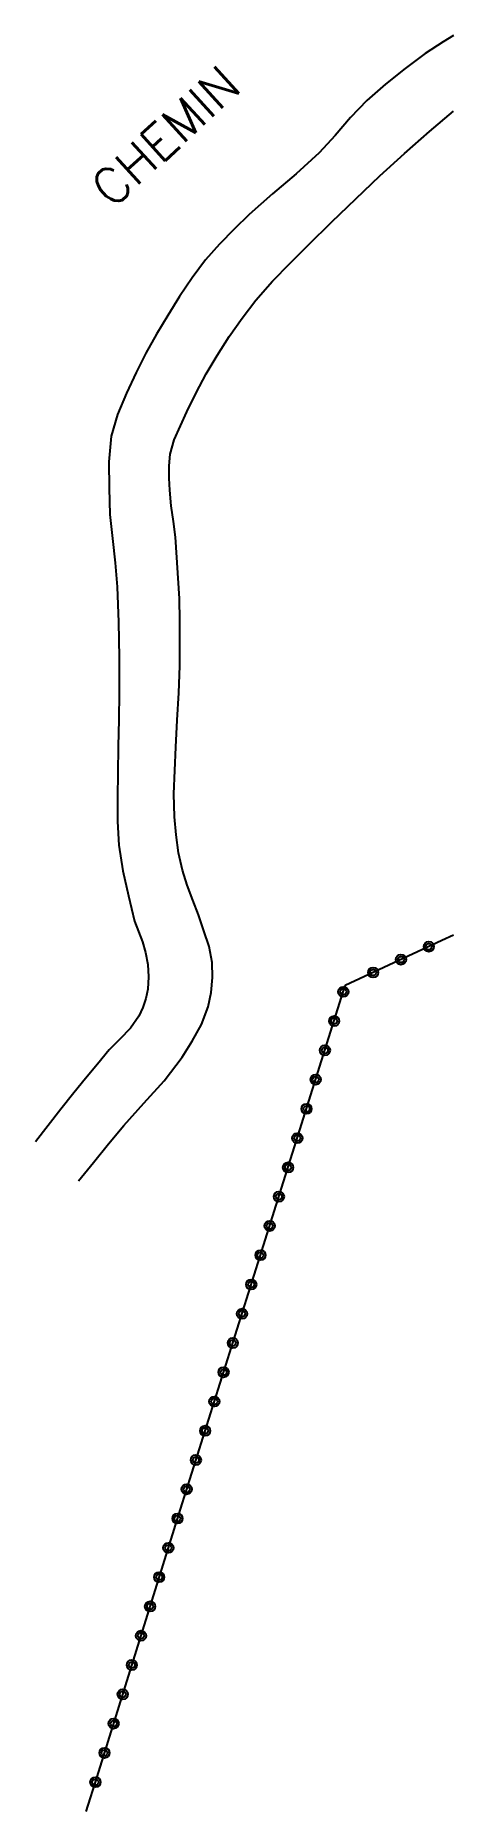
# Model space of a CAD drawing. Header units: millimetres. Extents: x 96009 to 97000, y 132000 to 133001.
# Drawn here: x 96979.6 to 97000, y 132579.3 to 132666.1 of the extents above; entities that cross this region are included whole.
import ezdxf

# ---------------------------------------------------------------- set-up
doc = ezdxf.new("R2010")
doc.units = ezdxf.units.MM
doc.layers.get('0').update_dxf_attribs({"linetype": 'CONTINUOUS'})
for name, color, linetype in [('W0071', 7, 'CONTINUOUS'), ('W0322', 7, 'CONTINUOUS'), ('W0323', 7, 'CONTINUOUS'), ('W0989', 7, 'CONTINUOUS')]:
    doc.layers.add(name, color=color, linetype=linetype)
doc.styles.get("Standard").update_dxf_attribs({"font": 'romans.shx', "width": 0.85})

msp = doc.modelspace()

# ---------------------------------------------------------------- texts
at = {"layer": 'W0989'}
msp.add_text('CHEMIN', height=1.75, rotation=42.45862, dxfattribs=at).set_placement((96983.305, 132657.601))

# ---------------------------------------------------------------- blocks, each defined once
blk = doc.blocks.new('t323o')
at = {"color": 0, "linetype": 'Continuous'}
for radius in [0.25, 0.15]:
    blk.add_circle((0, 0), radius, dxfattribs=at)
blk = doc.blocks.new('t322o')
at = {"color": 0, "linetype": 'Continuous'}
for radius in [0.25, 0.15]:
    blk.add_circle((0, 0), radius, dxfattribs=at)

# ---------------------------------------------------------------- linework, layer by layer
at = {"layer": 'W0071'}
for points in [[(97000, 132666.101), (96999.495, 132665.793), (96998.616, 132665.217), (96997.633, 132664.491), (96996.677, 132663.728), (96995.765, 132662.918), (96994.97, 132662.086), (96994.213, 132661.213), (96993.432, 132660.365), (96992.311, 132659.34), (96991.146, 132658.359), (96990.015, 132657.344), (96989.277, 132656.628), (96988.555, 132655.896), (96987.876, 132655.128), (96987.219, 132654.256), (96986.611, 132653.344), (96986.032, 132652.415), (96985.484, 132651.504), (96984.963, 132650.576), (96984.485, 132649.629), (96984.01, 132648.611), (96983.581, 132647.571), (96983.272, 132646.508), (96983.144, 132645.255), (96983.17, 132643.972), (96983.197, 132642.689), (96983.325, 132641.508), (96983.453, 132640.327), (96983.555, 132639.144), (96983.631, 132637.421), (96983.651, 132635.694), (96983.65, 132633.968), (96983.636, 132632.656), (96983.609, 132631.345), (96983.594, 132630.033), (96983.577, 132628.856), (96983.569, 132627.679), (96983.634, 132626.51), (96983.834, 132625.266), (96984.118, 132624.031), (96984.402, 132622.796), (96984.601, 132622.289), (96984.8, 132621.783), (96984.951, 132621.266), (96985.053, 132620.676), (96985.096, 132620.073), (96985.057, 132619.482), (96984.958, 132619.026), (96984.808, 132618.576), (96984.616, 132618.151), (96984.203, 132617.565), (96983.687, 132617.037), (96983.172, 132616.509), (96982.592, 132615.811), (96982.011, 132615.114), (96981.437, 132614.411), (96980.808, 132613.616), (96980.188, 132612.814), (96979.567, 132612.012)], [(96981.668, 132610.1), (96982.402, 132611.004), (96983.137, 132611.908), (96983.877, 132612.807), (96984.861, 132613.901), (96985.855, 132614.987), (96986.735, 132616.15), (96987.233, 132616.938), (96987.686, 132617.756), (96988.011, 132618.611), (96988.156, 132619.32), (96988.221, 132620.053), (96988.204, 132620.777), (96988.051, 132621.561), (96987.794, 132622.335), (96987.538, 132623.109), (96987.26, 132623.831), (96986.981, 132624.553), (96986.749, 132625.286), (96986.563, 132626.145), (96986.436, 132627.019), (96986.354, 132627.896), (96986.328, 132629.03), (96986.377, 132630.169), (96986.433, 132631.308), (96986.495, 132632.635), (96986.567, 132633.961), (96986.615, 132635.288), (96986.628, 132636.384), (96986.624, 132637.48), (96986.598, 132638.575), (96986.548, 132639.575), (96986.481, 132640.574), (96986.413, 132641.573), (96986.309, 132642.339), (96986.206, 132643.105), (96986.139, 132643.873), (96986.108, 132644.465), (96986.099, 132645.058), (96986.153, 132645.639), (96986.353, 132646.34), (96986.652, 132647.022), (96986.972, 132647.695), (96987.424, 132648.637), (96987.917, 132649.56), (96988.445, 132650.461), (96989.038, 132651.386), (96989.67, 132652.288), (96990.341, 132653.157), (96991.156, 132654.086), (96992.021, 132654.975), (96992.896, 132655.853), (96994.049, 132656.997), (96995.221, 132658.123), (96996.392, 132659.249), (96997.612, 132660.327), (96998.833, 132661.405), (97000, 132662.405)]]:
    msp.add_lwpolyline(points, dxfattribs=at)
at = {"layer": 'W0322'}
msp.add_lwpolyline([(97000, 132622.117), (96999.432, 132621.853), (96994.713, 132619.658)], dxfattribs=at)
at = {"layer": 'W0323'}
msp.add_lwpolyline([(96982.049, 132579.272), (96982.575, 132580.966), (96986.649, 132594.053), (96990.537, 132606.38), (96994.713, 132619.658)], dxfattribs=at)

# ---------------------------------------------------------------- block references
at = {"layer": 'W0322', "rotation": 204.945065957047}
for p in [(96998.793, 132621.556), (96997.433, 132620.923), (96996.073, 132620.291)]:
    msp.add_blockref('t322o', p, dxfattribs=at)
at = {"layer": 'W0323'}
for p, rotation in [((96994.615, 132619.348), 72.54136736572327), ((96994.165, 132617.917), 72.54136736572327), ((96993.715, 132616.486), 72.54136736572327), ((96993.265, 132615.055), 72.54136736572327), ((96992.815, 132613.624), 72.54136736572327), ((96992.365, 132612.193), 72.54136736572327), ((96991.915, 132610.762), 72.54136736572327), ((96991.465, 132609.331), 72.54136736572327), ((96991.015, 132607.9), 72.54136736572327), ((96990.565, 132606.469), 72.54136736572327), ((96990.114, 132605.039), 72.49445414677642), ((96989.663, 132603.608), 72.49445414677642), ((96989.212, 132602.178), 72.49445414677642), ((96988.76, 132600.747), 72.49445414677642), ((96988.309, 132599.317), 72.49445414677642), ((96987.858, 132597.886), 72.49445414677642), ((96987.407, 132596.456), 72.49445414677642), ((96986.956, 132595.025), 72.49445414677642), ((96986.506, 132593.594), 72.70856724115048), ((96986.06, 132592.162), 72.70856724115048), ((96985.614, 132590.73), 72.70856724115048), ((96985.169, 132589.298), 72.70856724115048), ((96984.723, 132587.865), 72.70856724115048), ((96984.277, 132586.433), 72.70856724115048), ((96983.831, 132585.001), 72.70856724115048), ((96983.385, 132583.569), 72.70856724115048), ((96982.939, 132582.136), 72.70856724115048), ((96982.494, 132580.704), 72.75667522956515)]:
    msp.add_blockref('t323o', p, dxfattribs=dict(at, rotation=rotation))

msp.set_redraw_order([(e.dxf.handle, doc.entitydb.next_handle()) for e in msp.query("TEXT MTEXT ATTDEF DIMENSION ARC_DIMENSION")])  # texts and dimensions are drawn at this point

doc.saveas('drawing.dxf')
